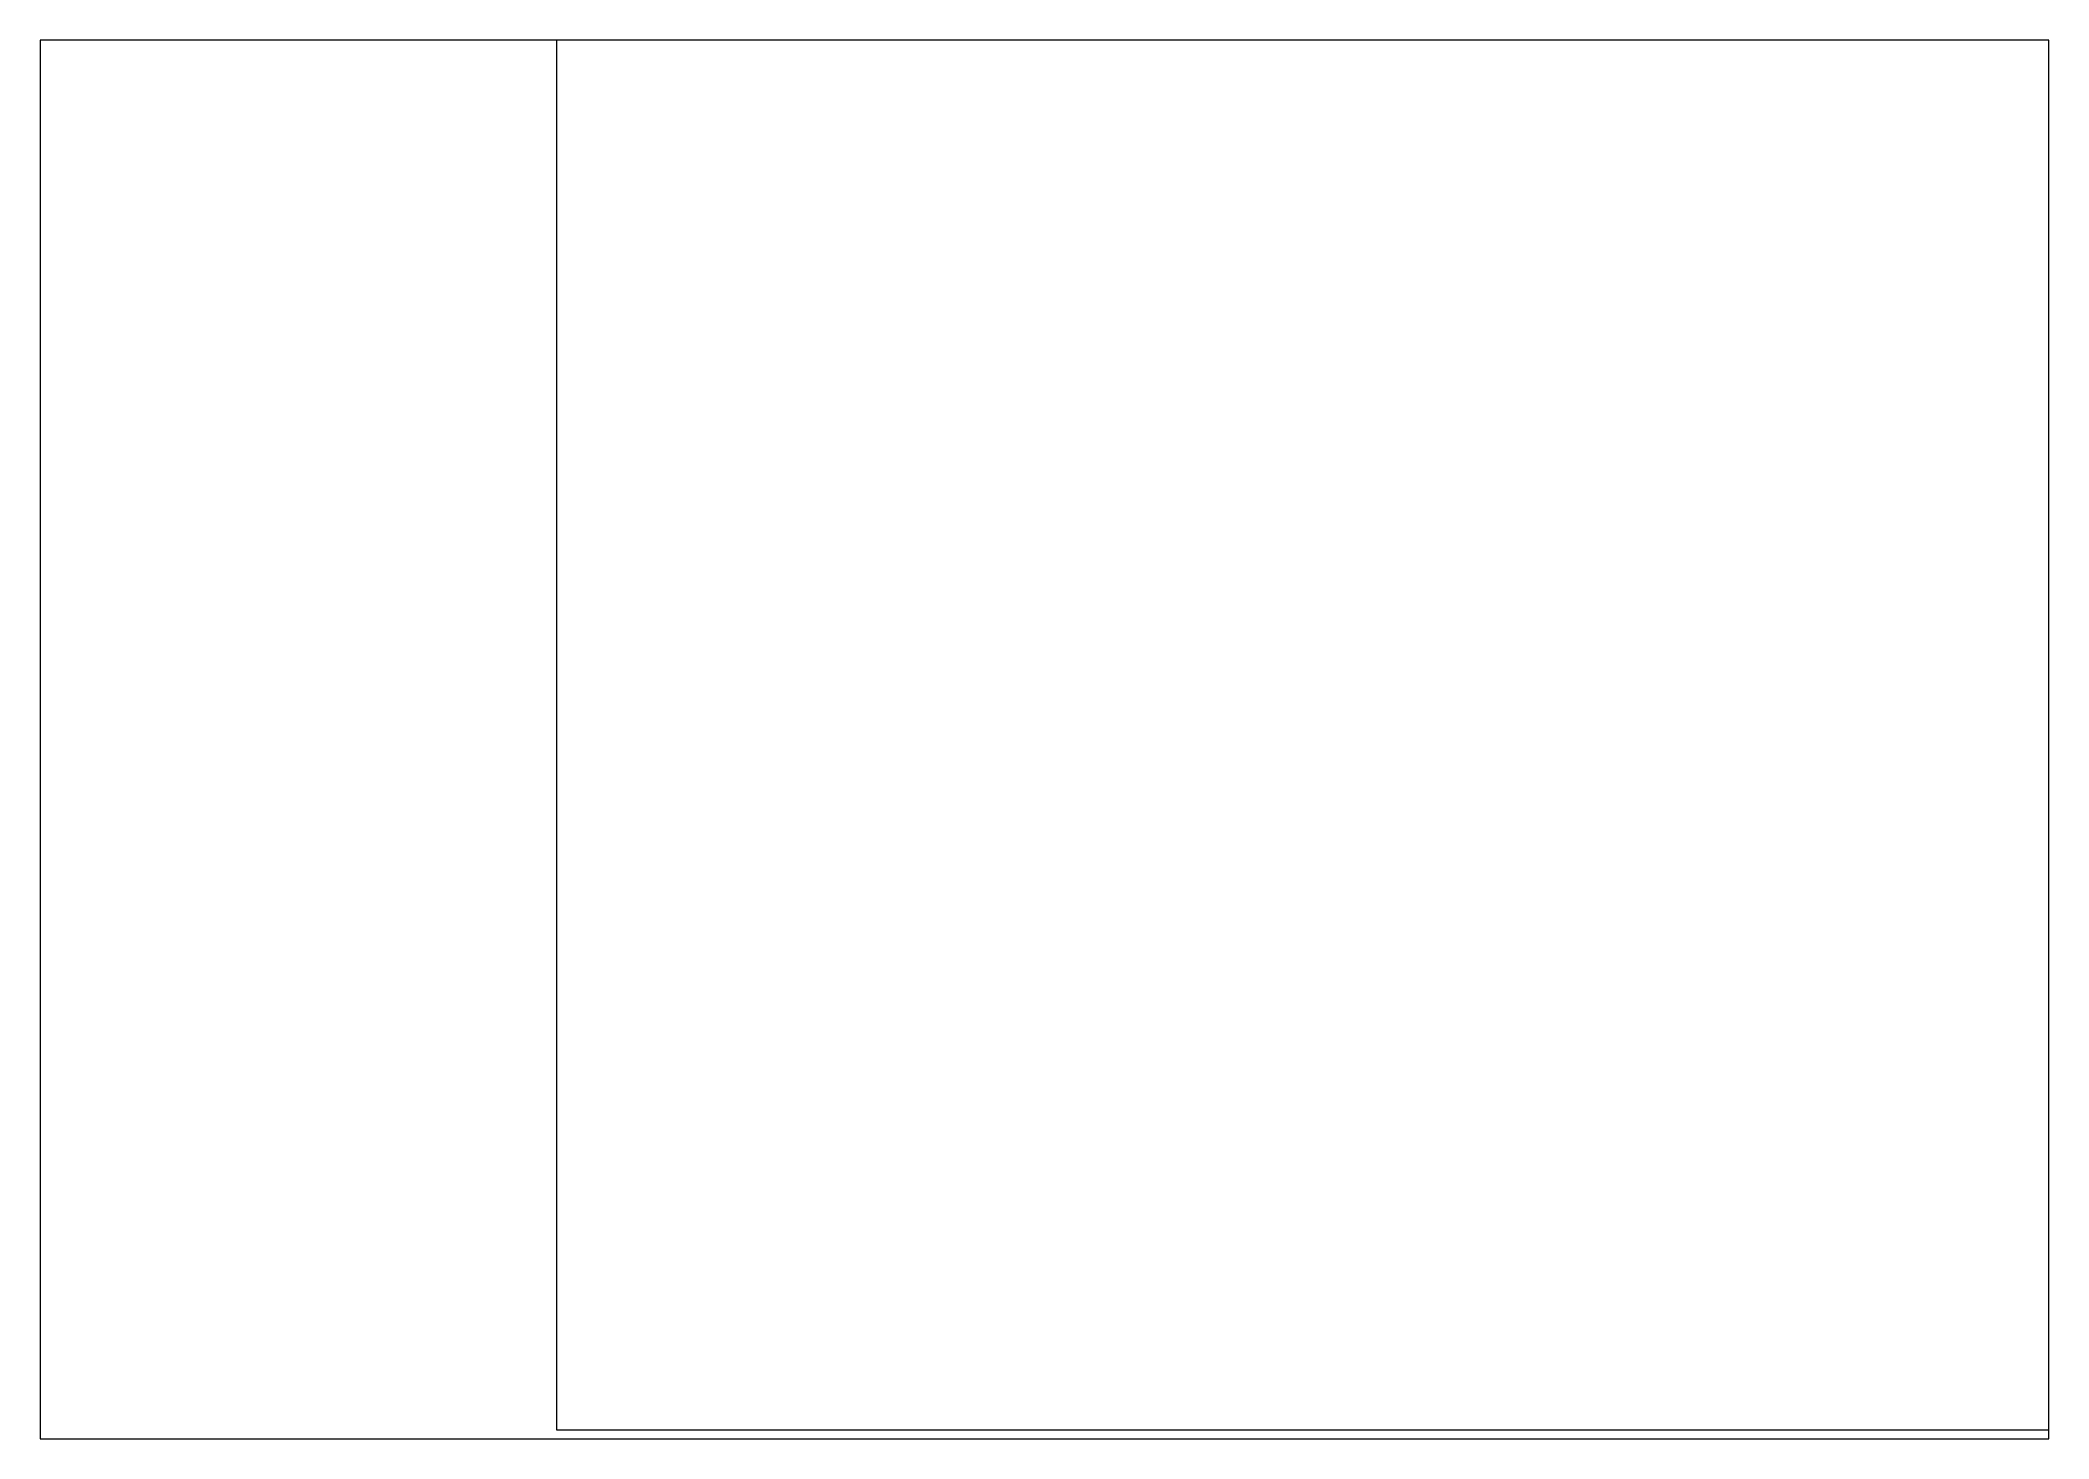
# Paper-space layout 'レイアウト1' of a CAD drawing. Header units: millimetres. Extents: x 29 to 258, y 20 to 179.
# The model-space entities are those that its viewports show. They can reach past a viewport. Long polylines and large blocks are cut down to what shows.
import ezdxf
from ezdxf import colors
from ezdxf.entities.mleader import LeaderData, LeaderLine
from ezdxf.enums import TextEntityAlignment as Align
from ezdxf.math import Vec2, Vec3

# ---------------------------------------------------------------- set-up
doc = ezdxf.new("R2010")
doc.units = ezdxf.units.MM
doc.header["$LTSCALE"] = 6
doc.layers.add('01_NORMAL', color=7, linetype='Continuous', lineweight=25)
doc.layers.add('08_DIM', color=3, linetype='Continuous', lineweight=13)
doc.layers.add('91_BLANK', color=5, linetype='Continuous', lineweight=0, plot=False)
doc.styles.get("Standard").update_dxf_attribs({"font": 'txt.shx', "bigfont": 'extfont2.shx'})

# ---------------------------------------------------------------- blocks, each defined once
blk = doc.blocks.new('AM_BALLOON1')
at = {"transparency": 16777216}
blk.add_circle((0, 0), 5, dxfattribs=at)
blk.add_attdef('B_NUMBER', text='', height=3, dxfattribs=at).set_placement((0, 0), align=Align.MIDDLE_CENTER)
blk = doc.blocks.new('_OPEN')
at = {"color": 0, "linetype": 'ByBlock'}
for p, q in [((-1, 0.167), (0, 0)), ((0, 0), (-1, -0.167)), ((0, 0), (-1, 0))]:
    blk.add_line(p, q, dxfattribs=at)

msp = doc.modelspace()

# ---------------------------------------------------------------- linework, layer by layer
at = {"layer": '91_BLANK'}
msp.add_lwpolyline([(0, 0), (16564.0172, 0), (16564.0172, 11658.396), (0, 11658.396)], close=True, dxfattribs=at)

# ---------------------------------------------------------------- leaders
at = {"layer": '08_DIM'}
ml = msp.add_multileader_block('Standard', dxfattribs=at)
ml.set_content('AM_BALLOON1', color=256, scale=8)
ml.set_attribute('B_NUMBER', 'W', width=0)
ml.set_leader_properties(color=256, linetype='ByLayer', lineweight=-1)
ml.set_arrow_properties(name='OPEN')
ml.build(insert=Vec2(0, 0))
ml.multileader.update_dxf_attribs({"leader_type": 0, "has_dogleg": 0, "text_right_attachment_type": 6, "dogleg_length": 0, "arrow_head_size": 16, "scale": 4, "block_connection_type": 1})
ctx = ml.context
ctx.base_point, ctx.scale, ctx.char_height, ctx.arrow_head_size, ctx.landing_gap_size, ctx.plane_origin = Vec3(13778.40481, 16629.64663), 4, 32, 16, 16, Vec3(13778.40481, 16629.64663)
ctx.right_attachment, ctx.attachment_type = 6, 1
notes = []
notes.append((ctx, [(0, (0, 0, 0), (0, 0), (1, 0), 1, [])]))
ctx.block.insert = Vec3(13778.40481, 16629.64663)
ml = msp.add_multileader_block('Standard', dxfattribs=at)
ml.set_content('AM_BALLOON1', color=256, scale=8)
ml.set_attribute('B_NUMBER', 'AO', width=0)
ml.set_leader_properties(color=256, linetype='ByLayer', lineweight=-1)
ml.set_arrow_properties(name='OPEN')
ml.build(insert=Vec2(0, 0))
ml.multileader.update_dxf_attribs({"leader_type": 0, "has_dogleg": 0, "text_right_attachment_type": 6, "dogleg_length": 0, "arrow_head_size": 16, "scale": 4, "block_connection_type": 1})
ctx = ml.context
ctx.base_point, ctx.scale, ctx.char_height, ctx.arrow_head_size, ctx.landing_gap_size, ctx.plane_origin = Vec3(6830.23124, 16624.46097), 4, 32, 16, 16, Vec3(6830.23124, 16624.46097)
ctx.right_attachment, ctx.attachment_type = 6, 1
notes.append((ctx, [(0, (0, 0, 0), (0, 0), (1, 0), 1, [])]))
ctx.block.insert = Vec3(6830.23124, 16624.46097)
ml = msp.add_multileader_block('Standard', dxfattribs=at)
ml.set_content('AM_BALLOON1', color=256, scale=8)
ml.set_attribute('B_NUMBER', 'V', width=0)
ml.set_leader_properties(color=256, linetype='ByLayer', lineweight=-1)
ml.set_arrow_properties(name='OPEN')
ml.build(insert=Vec2(0, 0))
ml.multileader.update_dxf_attribs({"leader_type": 0, "has_dogleg": 0, "text_right_attachment_type": 6, "dogleg_length": 0, "arrow_head_size": 16, "scale": 4, "block_connection_type": 1})
ctx = ml.context
ctx.base_point, ctx.scale, ctx.char_height, ctx.arrow_head_size, ctx.landing_gap_size, ctx.plane_origin = Vec3(15125.00199, 16612.85008), 4, 32, 16, 16, Vec3(15159.27631, 16609.77428)
ctx.right_attachment, ctx.attachment_type = 6, 1
notes.append((ctx, [(0, (0, 0, 0), (0, 0), (1, 0), 1, [])]))
ctx.block.insert = Vec3(15125.00199, 16612.85008)
ml = msp.add_multileader_block('Standard', dxfattribs=at)
ml.set_content('AM_BALLOON1', color=256, scale=8)
ml.set_attribute('B_NUMBER', '47', width=0)
ml.set_leader_properties(color=256, linetype='ByLayer', lineweight=-1)
ml.set_arrow_properties(name='OPEN')
ml.build(insert=Vec2(0, 0))
ml.multileader.update_dxf_attribs({"leader_type": 0, "has_dogleg": 0, "text_right_attachment_type": 6, "dogleg_length": 0, "arrow_head_size": 16, "scale": 8, "block_connection_type": 1})
ctx = ml.context
ctx.base_point, ctx.scale, ctx.char_height, ctx.arrow_head_size, ctx.landing_gap_size, ctx.plane_origin = Vec3(12114.5235, 16603.82484), 8, 32, 16, 16, Vec3(12114.5235, 16603.82484)
ctx.right_attachment, ctx.attachment_type = 6, 1
notes.append((ctx, [(0, (0, 0, 0), (0, 0), (1, 0), 1, [])]))
ctx.block.insert = Vec3(12114.5235, 16603.82484)
ml = msp.add_multileader_block('Standard', dxfattribs=at)
ml.set_content('AM_BALLOON1', color=256, scale=8)
ml.set_attribute('B_NUMBER', 'O', width=0)
ml.set_leader_properties(color=256, linetype='ByLayer', lineweight=-1)
ml.set_arrow_properties(name='OPEN')
ml.build(insert=Vec2(0, 0))
ml.multileader.update_dxf_attribs({"leader_type": 0, "has_dogleg": 0, "text_right_attachment_type": 6, "dogleg_length": 0, "arrow_head_size": 16, "scale": 4, "block_connection_type": 1})
ctx = ml.context
ctx.base_point, ctx.scale, ctx.char_height, ctx.arrow_head_size, ctx.landing_gap_size, ctx.plane_origin = Vec3(8867.4584, 16552.9213), 4, 32, 16, 16, Vec3(8915.63385, 16552.9213)
ctx.right_attachment, ctx.attachment_type = 6, 1
notes.append((ctx, [(0, (0, 0, 0), (0, 0), (1, 0), 1, [])]))
ctx.block.insert = Vec3(8867.4584, 16552.9213)
ml = msp.add_multileader_block('Standard', dxfattribs=at)
ml.set_content('AM_BALLOON1', color=256, scale=8)
ml.set_attribute('B_NUMBER', '27', width=0)
ml.set_leader_properties(color=256, linetype='ByLayer', lineweight=-1)
ml.set_arrow_properties(name='OPEN')
ml.build(insert=Vec2(0, 0))
ml.multileader.update_dxf_attribs({"leader_type": 0, "has_dogleg": 0, "text_right_attachment_type": 6, "dogleg_length": 0, "arrow_head_size": 16, "scale": 8, "block_connection_type": 1})
ctx = ml.context
ctx.base_point, ctx.scale, ctx.char_height, ctx.arrow_head_size, ctx.landing_gap_size, ctx.plane_origin = Vec3(15049.69335, 15487.87195), 8, 32, 16, 16, Vec3(15049.69335, 15487.87195)
ctx.right_attachment, ctx.attachment_type = 6, 1
notes.append((ctx, [(0, (0, 0, 0), (0, 0), (1, 0), 1, [])]))
ctx.block.insert = Vec3(15049.69335, 15487.87195)
ml = msp.add_multileader_block('Standard', dxfattribs=at)
ml.set_content('AM_BALLOON1', color=256, scale=8)
ml.set_attribute('B_NUMBER', '42', width=0)
ml.set_leader_properties(color=256, linetype='ByLayer', lineweight=-1)
ml.set_arrow_properties(name='OPEN')
ml.build(insert=Vec2(0, 0))
ml.multileader.update_dxf_attribs({"leader_type": 0, "has_dogleg": 0, "text_right_attachment_type": 6, "dogleg_length": 0, "arrow_head_size": 16, "scale": 8, "block_connection_type": 1})
ctx = ml.context
ctx.base_point, ctx.scale, ctx.char_height, ctx.arrow_head_size, ctx.landing_gap_size, ctx.plane_origin = Vec3(15917.96441, 15473.63421), 8, 32, 16, 16, Vec3(15917.96441, 15473.63421)
ctx.right_attachment, ctx.attachment_type = 6, 1
notes.append((ctx, [(0, (0, 0, 0), (0, 0), (1, 0), 1, [])]))
ctx.block.insert = Vec3(15917.96441, 15473.63421)
ml = msp.add_multileader_block('Standard', dxfattribs=at)
ml.set_content('AM_BALLOON1', color=256, scale=8)
ml.set_attribute('B_NUMBER', 'AD', width=0)
ml.set_leader_properties(color=256, linetype='ByLayer', lineweight=-1)
ml.set_arrow_properties(name='OPEN')
ml.build(insert=Vec2(0, 0))
ml.multileader.update_dxf_attribs({"leader_type": 0, "has_dogleg": 0, "text_right_attachment_type": 6, "dogleg_length": 0, "arrow_head_size": 16, "scale": 4, "block_connection_type": 1})
ctx = ml.context
ctx.base_point, ctx.scale, ctx.char_height, ctx.arrow_head_size, ctx.landing_gap_size, ctx.plane_origin = Vec3(13546.50753, 15239.51664), 4, 32, 16, 16, Vec3(13546.50753, 15239.51664)
ctx.right_attachment, ctx.attachment_type = 6, 1
notes.append((ctx, [(0, (0, 0, 0), (0, 0), (1, 0), 1, [])]))
ctx.block.insert = Vec3(13546.50753, 15239.51664)
ml = msp.add_multileader_block('Standard', dxfattribs=at)
ml.set_content('AM_BALLOON1', color=256, scale=8)
ml.set_attribute('B_NUMBER', '41', width=0)
ml.set_leader_properties(color=256, linetype='ByLayer', lineweight=-1)
ml.set_arrow_properties(name='OPEN')
ml.build(insert=Vec2(0, 0))
ml.multileader.update_dxf_attribs({"leader_type": 0, "has_dogleg": 0, "text_right_attachment_type": 6, "dogleg_length": 0, "arrow_head_size": 16, "scale": 8, "block_connection_type": 1})
ctx = ml.context
ctx.base_point, ctx.scale, ctx.char_height, ctx.arrow_head_size, ctx.landing_gap_size, ctx.plane_origin = Vec3(15918.72049, 15076.81975), 8, 32, 16, 16, Vec3(15918.72049, 15076.81975)
ctx.right_attachment, ctx.attachment_type = 6, 1
notes.append((ctx, [(0, (0, 0, 0), (0, 0), (1, 0), 1, [])]))
ctx.block.insert = Vec3(15918.72049, 15076.81975)
ml = msp.add_multileader_block('Standard', dxfattribs=at)
ml.set_content('AM_BALLOON1', color=256, scale=8)
ml.set_attribute('B_NUMBER', 'Z', width=0)
ml.set_leader_properties(color=256, linetype='ByLayer', lineweight=-1)
ml.set_arrow_properties(name='OPEN')
ml.build(insert=Vec2(0, 0))
ml.multileader.update_dxf_attribs({"leader_type": 0, "has_dogleg": 0, "text_right_attachment_type": 6, "dogleg_length": 0, "arrow_head_size": 16, "scale": 4, "block_connection_type": 1})
ctx = ml.context
ctx.base_point, ctx.scale, ctx.char_height, ctx.arrow_head_size, ctx.landing_gap_size, ctx.plane_origin = Vec3(15599.76868, 14899.98027), 4, 32, 16, 16, Vec3(15599.76868, 14899.98027)
ctx.right_attachment, ctx.attachment_type = 6, 1
notes.append((ctx, [(0, (0, 0, 0), (0, 0), (1, 0), 1, [])]))
ctx.block.insert = Vec3(15599.76868, 14899.98027)
ml = msp.add_multileader_block('Standard', dxfattribs=at)
ml.set_content('AM_BALLOON1', color=256, scale=8)
ml.set_attribute('B_NUMBER', 'T', width=0)
ml.set_leader_properties(color=256, linetype='ByLayer', lineweight=-1)
ml.set_arrow_properties(name='OPEN')
ml.build(insert=Vec2(0, 0))
ml.multileader.update_dxf_attribs({"leader_type": 0, "has_dogleg": 0, "text_right_attachment_type": 6, "dogleg_length": 0, "arrow_head_size": 16, "scale": 4, "block_connection_type": 1})
ctx = ml.context
ctx.base_point, ctx.scale, ctx.char_height, ctx.arrow_head_size, ctx.landing_gap_size, ctx.plane_origin = Vec3(12090.62211, 14816.11641), 4, 32, 16, 16, Vec3(12090.62211, 14816.11641)
ctx.right_attachment, ctx.attachment_type = 6, 1
notes.append((ctx, [(0, (0, 0, 0), (0, 0), (1, 0), 1, [])]))
ctx.block.insert = Vec3(12090.62211, 14816.11641)
ml = msp.add_multileader_block('Standard', dxfattribs=at)
ml.set_content('AM_BALLOON1', color=256, scale=8)
ml.set_attribute('B_NUMBER', 'AA', width=0)
ml.set_leader_properties(color=256, linetype='ByLayer', lineweight=-1)
ml.set_arrow_properties(name='OPEN')
ml.build(insert=Vec2(0, 0))
ml.multileader.update_dxf_attribs({"leader_type": 0, "has_dogleg": 0, "text_right_attachment_type": 6, "dogleg_length": 0, "arrow_head_size": 16, "scale": 4, "block_connection_type": 1})
ctx = ml.context
ctx.base_point, ctx.scale, ctx.char_height, ctx.arrow_head_size, ctx.landing_gap_size, ctx.plane_origin = Vec3(15566.57477, 14809.34912), 4, 32, 16, 16, Vec3(15566.57477, 14809.34912)
ctx.right_attachment, ctx.attachment_type = 6, 1
notes.append((ctx, [(0, (0, 0, 0), (0, 0), (1, 0), 1, [])]))
ctx.block.insert = Vec3(15566.57477, 14809.34912)
ml = msp.add_multileader_block('Standard', dxfattribs=at)
ml.set_content('AM_BALLOON1', color=256, scale=8)
ml.set_attribute('B_NUMBER', 'U', width=0)
ml.set_leader_properties(color=256, linetype='ByLayer', lineweight=-1)
ml.set_arrow_properties(name='OPEN')
ml.build(insert=Vec2(0, 0))
ml.multileader.update_dxf_attribs({"leader_type": 0, "has_dogleg": 0, "text_right_attachment_type": 6, "dogleg_length": 0, "arrow_head_size": 16, "scale": 4, "block_connection_type": 1})
ctx = ml.context
ctx.base_point, ctx.scale, ctx.char_height, ctx.arrow_head_size, ctx.landing_gap_size, ctx.plane_origin = Vec3(12192.19005, 14707.74207), 4, 32, 16, 16, Vec3(12192.19005, 14707.74207)
ctx.right_attachment, ctx.attachment_type = 6, 1
notes.append((ctx, [(0, (0, 0, 0), (0, 0), (1, 0), 1, [])]))
ctx.block.insert = Vec3(12192.19005, 14707.74207)
ml = msp.add_multileader_block('Standard', dxfattribs=at)
ml.set_content('AM_BALLOON1', color=256, scale=8)
ml.set_attribute('B_NUMBER', 'AB', width=0)
ml.set_leader_properties(color=256, linetype='ByLayer', lineweight=-1)
ml.set_arrow_properties(name='OPEN')
ml.build(insert=Vec2(0, 0))
ml.multileader.update_dxf_attribs({"leader_type": 0, "has_dogleg": 0, "text_right_attachment_type": 6, "dogleg_length": 0, "arrow_head_size": 16, "scale": 4, "block_connection_type": 1})
ctx = ml.context
ctx.base_point, ctx.scale, ctx.char_height, ctx.arrow_head_size, ctx.landing_gap_size, ctx.plane_origin = Vec3(15493.27151, 14660.84954), 4, 32, 16, 16, Vec3(15493.27151, 14660.84954)
ctx.right_attachment, ctx.attachment_type = 6, 1
notes.append((ctx, [(0, (0, 0, 0), (0, 0), (1, 0), 1, [])]))
ctx.block.insert = Vec3(15493.27151, 14660.84954)
ml = msp.add_multileader_block('Standard', dxfattribs=at)
ml.set_content('AM_BALLOON1', color=256, scale=8)
ml.set_attribute('B_NUMBER', 'AC', width=0)
ml.set_leader_properties(color=256, linetype='ByLayer', lineweight=-1)
ml.set_arrow_properties(name='OPEN')
ml.build(insert=Vec2(0, 0))
ml.multileader.update_dxf_attribs({"leader_type": 0, "has_dogleg": 0, "text_right_attachment_type": 6, "dogleg_length": 0, "arrow_head_size": 16, "scale": 4, "block_connection_type": 1})
ctx = ml.context
ctx.base_point, ctx.scale, ctx.char_height, ctx.arrow_head_size, ctx.landing_gap_size, ctx.plane_origin = Vec3(15573.66495, 14494.9506), 4, 32, 16, 16, Vec3(15573.66495, 14494.9506)
ctx.right_attachment, ctx.attachment_type = 6, 1
notes.append((ctx, [(0, (0, 0, 0), (0, 0), (1, 0), 1, [])]))
ctx.block.insert = Vec3(15573.66495, 14494.9506)
ml = msp.add_multileader_block('Standard', dxfattribs=at)
ml.set_content('AM_BALLOON1', color=256, scale=8)
ml.set_attribute('B_NUMBER', 'X', width=0)
ml.set_leader_properties(color=256, linetype='ByLayer', lineweight=-1)
ml.set_arrow_properties(name='OPEN')
ml.build(insert=Vec2(0, 0))
ml.multileader.update_dxf_attribs({"leader_type": 0, "has_dogleg": 0, "text_right_attachment_type": 6, "dogleg_length": 0, "arrow_head_size": 16, "scale": 4, "block_connection_type": 1})
ctx = ml.context
ctx.base_point, ctx.scale, ctx.char_height, ctx.arrow_head_size, ctx.landing_gap_size, ctx.plane_origin = Vec3(15554.23912, 14222.50933), 4, 32, 16, 16, Vec3(15554.23912, 14222.50933)
ctx.right_attachment, ctx.attachment_type = 6, 1
notes.append((ctx, [(0, (0, 0, 0), (0, 0), (1, 0), 1, [])]))
ctx.block.insert = Vec3(15554.23912, 14222.50933)
ml = msp.add_multileader_block('Standard', dxfattribs=at)
ml.set_content('AM_BALLOON1', color=256, scale=8)
ml.set_attribute('B_NUMBER', 'Y', width=0)
ml.set_leader_properties(color=256, linetype='ByLayer', lineweight=-1)
ml.set_arrow_properties(name='OPEN')
ml.build(insert=Vec2(0, 0))
ml.multileader.update_dxf_attribs({"leader_type": 0, "has_dogleg": 0, "text_right_attachment_type": 6, "dogleg_length": 0, "arrow_head_size": 16, "scale": 4, "block_connection_type": 1})
ctx = ml.context
ctx.base_point, ctx.scale, ctx.char_height, ctx.arrow_head_size, ctx.landing_gap_size, ctx.plane_origin = Vec3(15344.58119, 14142.26248), 4, 32, 16, 16, Vec3(15344.58119, 14142.26248)
ctx.right_attachment, ctx.attachment_type = 6, 1
notes.append((ctx, [(0, (0, 0, 0), (0, 0), (1, 0), 1, [])]))
ctx.block.insert = Vec3(15344.58119, 14142.26248)
ml = msp.add_multileader_block('Standard', dxfattribs=at)
ml.set_content('AM_BALLOON1', color=256, scale=4)
ml.set_attribute('B_NUMBER', 'BF', width=0)
ml.set_leader_properties(color=256, linetype='ByLayer', lineweight=-1)
ml.set_arrow_properties(name='OPEN')
ml.build(insert=Vec2(0, 0))
ml.multileader.update_dxf_attribs({"leader_type": 0, "has_dogleg": 0, "text_right_attachment_type": 6, "dogleg_length": 0, "arrow_head_size": 8, "scale": 4, "block_connection_type": 1})
ctx = ml.context
ctx.base_point, ctx.scale, ctx.char_height, ctx.arrow_head_size, ctx.landing_gap_size, ctx.plane_origin = Vec3(19781.24781, 14152.69814), 4, 16, 8, 8, Vec3(19822.68099, 14122.1534)
ctx.right_attachment, ctx.attachment_type = 6, 1
notes.append((ctx, [(0, (0, 0, 0), (0, 0), (1, 0), 1, [])]))
ctx.block.insert = Vec3(19781.24781, 14152.69814)
ml = msp.add_multileader_block('Standard', dxfattribs=at)
ml.set_content('AM_BALLOON1', color=256, scale=4)
ml.set_attribute('B_NUMBER', 'AP', width=0)
ml.set_leader_properties(color=256, linetype='ByLayer', lineweight=-1)
ml.set_arrow_properties(name='OPEN')
ml.build(insert=Vec2(0, 0))
ml.multileader.update_dxf_attribs({"leader_type": 0, "has_dogleg": 0, "text_right_attachment_type": 6, "dogleg_length": 0, "arrow_head_size": 8, "scale": 4, "block_connection_type": 1})
ctx = ml.context
ctx.base_point, ctx.scale, ctx.char_height, ctx.arrow_head_size, ctx.landing_gap_size, ctx.plane_origin = Vec3(2200.70405, 14095.85548), 4, 16, 8, 8, Vec3(2205.79189, 14095.85548)
ctx.right_attachment, ctx.attachment_type = 6, 1
notes.append((ctx, [(0, (0, 0, 0), (0, 0), (1, 0), 1, [])]))
ctx.block.insert = Vec3(2200.70405, 14095.85548)
ml = msp.add_multileader_block('Standard', dxfattribs=at)
ml.set_content('AM_BALLOON1', color=256, scale=8)
ml.set_attribute('B_NUMBER', 'R', width=0)
ml.set_leader_properties(color=256, linetype='ByLayer', lineweight=-1)
ml.set_arrow_properties(name='OPEN')
ml.build(insert=Vec2(0, 0))
ml.multileader.update_dxf_attribs({"leader_type": 0, "has_dogleg": 0, "text_right_attachment_type": 6, "dogleg_length": 0, "arrow_head_size": 16, "scale": 4, "block_connection_type": 1})
ctx = ml.context
ctx.base_point, ctx.scale, ctx.char_height, ctx.arrow_head_size, ctx.landing_gap_size, ctx.plane_origin = Vec3(7215.75178, 14035.34085), 4, 32, 16, 16, Vec3(7196.19166, 14334.62705)
ctx.right_attachment, ctx.attachment_type = 6, 1
notes.append((ctx, [(0, (0, 0, 0), (0, 0), (1, 0), 1, [])]))
ctx.block.insert = Vec3(7215.75178, 14035.34085)
ml = msp.add_multileader_block('Standard', dxfattribs=at)
ml.set_content('AM_BALLOON1', color=256, scale=4)
ml.set_attribute('B_NUMBER', 'AQ', width=0)
ml.set_leader_properties(color=256, linetype='ByLayer', lineweight=-1)
ml.set_arrow_properties(name='OPEN')
ml.build(insert=Vec2(0, 0))
ml.multileader.update_dxf_attribs({"leader_type": 0, "has_dogleg": 0, "text_right_attachment_type": 6, "dogleg_length": 0, "arrow_head_size": 8, "scale": 4, "block_connection_type": 1})
ctx = ml.context
ctx.base_point, ctx.scale, ctx.char_height, ctx.arrow_head_size, ctx.landing_gap_size, ctx.plane_origin = Vec3(2350.72252, 14052.83237), 4, 16, 8, 8, Vec3(2350.72252, 14052.83237)
ctx.right_attachment, ctx.attachment_type = 6, 1
notes.append((ctx, [(0, (0, 0, 0), (0, 0), (1, 0), 1, [])]))
ctx.block.insert = Vec3(2350.72252, 14052.83237)
ml = msp.add_multileader_block('Standard', dxfattribs=at)
ml.set_content('AM_BALLOON1', color=256, scale=8)
ml.set_attribute('B_NUMBER', 'Q', width=0)
ml.set_leader_properties(color=256, linetype='ByLayer', lineweight=-1)
ml.set_arrow_properties(name='OPEN')
ml.build(insert=Vec2(0, 0))
ml.multileader.update_dxf_attribs({"leader_type": 0, "has_dogleg": 0, "text_right_attachment_type": 6, "dogleg_length": 0, "arrow_head_size": 16, "scale": 4, "block_connection_type": 1})
ctx = ml.context
ctx.base_point, ctx.scale, ctx.char_height, ctx.arrow_head_size, ctx.landing_gap_size, ctx.plane_origin = Vec3(7266.23376, 13946.49472), 4, 32, 16, 16, Vec3(7195.04271, 14245.00896)
ctx.right_attachment, ctx.attachment_type = 6, 1
notes.append((ctx, [(0, (0, 0, 0), (0, 0), (1, 0), 1, [])]))
ctx.block.insert = Vec3(7266.23376, 13946.49472)
ml = msp.add_multileader_block('Standard', dxfattribs=at)
ml.set_content('AM_BALLOON1', color=256, scale=4)
ml.set_attribute('B_NUMBER', 'AR', width=0)
ml.set_leader_properties(color=256, linetype='ByLayer', lineweight=-1)
ml.set_arrow_properties(name='OPEN')
ml.build(insert=Vec2(0, 0))
ml.multileader.update_dxf_attribs({"leader_type": 0, "has_dogleg": 0, "text_right_attachment_type": 6, "dogleg_length": 0, "arrow_head_size": 8, "scale": 4, "block_connection_type": 1})
ctx = ml.context
ctx.base_point, ctx.scale, ctx.char_height, ctx.arrow_head_size, ctx.landing_gap_size, ctx.plane_origin = Vec3(2346.76446, 13944.29195), 4, 16, 8, 8, Vec3(2346.48104, 13967.63694)
ctx.right_attachment, ctx.attachment_type = 6, 1
notes.append((ctx, [(0, (0, 0, 0), (0, 0), (1, 0), 1, [])]))
ctx.block.insert = Vec3(2346.76446, 13944.29195)
ml = msp.add_multileader_block('Standard', dxfattribs=at)
ml.set_content('AM_BALLOON1', color=256, scale=4)
ml.set_attribute('B_NUMBER', 'BB', width=0)
ml.set_leader_properties(color=256, linetype='ByLayer', lineweight=-1)
ml.set_arrow_properties(name='OPEN')
ml.build(insert=Vec2(0, 0))
ml.multileader.update_dxf_attribs({"leader_type": 0, "has_dogleg": 0, "text_right_attachment_type": 6, "dogleg_length": 0, "arrow_head_size": 8, "scale": 4, "block_connection_type": 1})
ctx = ml.context
ctx.base_point, ctx.scale, ctx.char_height, ctx.arrow_head_size, ctx.landing_gap_size, ctx.plane_origin = Vec3(19013.70901, 13856.40189), 4, 16, 8, 8, Vec3(19361.03235, 14167.87458)
ctx.right_attachment, ctx.attachment_type = 6, 1
notes.append((ctx, [(0, (0, 0, 0), (0, 0), (1, 0), 1, [])]))
ctx.block.insert = Vec3(19013.70901, 13856.40189)
ml = msp.add_multileader_block('Standard', dxfattribs=at)
ml.set_content('AM_BALLOON1', color=256, scale=4)
ml.set_attribute('B_NUMBER', 'BG', width=0)
ml.set_leader_properties(color=256, linetype='ByLayer', lineweight=-1)
ml.set_arrow_properties(name='OPEN')
ml.build(insert=Vec2(0, 0))
ml.multileader.update_dxf_attribs({"leader_type": 0, "has_dogleg": 0, "text_right_attachment_type": 6, "dogleg_length": 0, "arrow_head_size": 8, "scale": 4, "block_connection_type": 1})
ctx = ml.context
ctx.base_point, ctx.scale, ctx.char_height, ctx.arrow_head_size, ctx.landing_gap_size, ctx.plane_origin = Vec3(19796.35963, 13732.01183), 4, 16, 8, 8, Vec3(19655.49593, 13810.38613)
ctx.right_attachment, ctx.attachment_type = 6, 1
notes.append((ctx, [(0, (0, 0, 0), (0, 0), (1, 0), 1, [])]))
ctx.block.insert = Vec3(19796.35963, 13732.01183)
ml = msp.add_multileader_block('Standard', dxfattribs=at)
ml.set_content('AM_BALLOON1', color=256, scale=4)
ml.set_attribute('B_NUMBER', 'BA', width=0)
ml.set_leader_properties(color=256, linetype='ByLayer', lineweight=-1)
ml.set_arrow_properties(name='OPEN')
ml.build(insert=Vec2(0, 0))
ml.multileader.update_dxf_attribs({"leader_type": 0, "has_dogleg": 0, "text_right_attachment_type": 6, "dogleg_length": 0, "arrow_head_size": 8, "scale": 4, "block_connection_type": 1})
ctx = ml.context
ctx.base_point, ctx.scale, ctx.char_height, ctx.arrow_head_size, ctx.landing_gap_size, ctx.plane_origin = Vec3(19010.70287, 13685.69202), 4, 16, 8, 8, Vec3(19010.70287, 13685.69202)
ctx.right_attachment, ctx.attachment_type = 6, 1
notes.append((ctx, [(0, (0, 0, 0), (0, 0), (1, 0), 1, [])]))
ctx.block.insert = Vec3(19010.70287, 13685.69202)
ml = msp.add_multileader_block('Standard', dxfattribs=at)
ml.set_content('AM_BALLOON1', color=256, scale=4)
ml.set_attribute('B_NUMBER', 'BC', width=0)
ml.set_leader_properties(color=256, linetype='ByLayer', lineweight=-1)
ml.set_arrow_properties(name='OPEN')
ml.build(insert=Vec2(0, 0))
ml.multileader.update_dxf_attribs({"leader_type": 0, "has_dogleg": 0, "text_right_attachment_type": 6, "dogleg_length": 0, "arrow_head_size": 8, "scale": 4, "block_connection_type": 1})
ctx = ml.context
ctx.base_point, ctx.scale, ctx.char_height, ctx.arrow_head_size, ctx.landing_gap_size, ctx.plane_origin = Vec3(19769.5323, 13674.69896), 4, 16, 8, 8, Vec3(19680.20556, 13735.40519)
ctx.right_attachment, ctx.attachment_type = 6, 1
notes.append((ctx, [(0, (0, 0, 0), (0, 0), (1, 0), 1, [])]))
ctx.block.insert = Vec3(19769.5323, 13674.69896)
ml = msp.add_multileader_block('Standard', dxfattribs=at)
ml.set_content('AM_BALLOON1', color=256, scale=8)
ml.set_attribute('B_NUMBER', 'AH', width=0)
ml.set_leader_properties(color=256, linetype='ByLayer', lineweight=-1)
ml.set_arrow_properties(name='OPEN')
ml.build(insert=Vec2(0, 0))
ml.multileader.update_dxf_attribs({"leader_type": 0, "has_dogleg": 0, "text_right_attachment_type": 6, "dogleg_length": 0, "arrow_head_size": 16, "scale": 4, "block_connection_type": 1})
ctx = ml.context
ctx.base_point, ctx.scale, ctx.char_height, ctx.arrow_head_size, ctx.landing_gap_size, ctx.plane_origin = Vec3(13147.59306, 13652.09106), 4, 32, 16, 16, Vec3(13147.59306, 13652.09106)
ctx.right_attachment, ctx.attachment_type = 6, 1
notes.append((ctx, [(0, (0, 0, 0), (0, 0), (1, 0), 1, [])]))
ctx.block.insert = Vec3(13147.59306, 13652.09106)
ml = msp.add_multileader_block('Standard', dxfattribs=at)
ml.set_content('AM_BALLOON1', color=256, scale=4)
ml.set_attribute('B_NUMBER', 'BD', width=0)
ml.set_leader_properties(color=256, linetype='ByLayer', lineweight=-1)
ml.set_arrow_properties(name='OPEN')
ml.build(insert=Vec2(0, 0))
ml.multileader.update_dxf_attribs({"leader_type": 0, "has_dogleg": 0, "text_right_attachment_type": 6, "dogleg_length": 0, "arrow_head_size": 8, "scale": 4, "block_connection_type": 1})
ctx = ml.context
ctx.base_point, ctx.scale, ctx.char_height, ctx.arrow_head_size, ctx.landing_gap_size, ctx.plane_origin = Vec3(19800.79487, 13630.18954), 4, 16, 8, 8, Vec3(19741.2445, 13641.87338)
ctx.right_attachment, ctx.attachment_type = 6, 1
notes.append((ctx, [(0, (0, 0, 0), (0, 0), (1, 0), 1, [])]))
ctx.block.insert = Vec3(19800.79487, 13630.18954)
ml = msp.add_multileader_block('Standard', dxfattribs=at)
ml.set_content('AM_BALLOON1', color=256, scale=4)
ml.set_attribute('B_NUMBER', 'BE', width=0)
ml.set_leader_properties(color=256, linetype='ByLayer', lineweight=-1)
ml.set_arrow_properties(name='OPEN')
ml.build(insert=Vec2(0, 0))
ml.multileader.update_dxf_attribs({"leader_type": 0, "has_dogleg": 0, "text_right_attachment_type": 6, "dogleg_length": 0, "arrow_head_size": 8, "scale": 4, "block_connection_type": 1})
ctx = ml.context
ctx.base_point, ctx.scale, ctx.char_height, ctx.arrow_head_size, ctx.landing_gap_size, ctx.plane_origin = Vec3(19885.57472, 13585.68012), 4, 16, 8, 8, Vec3(19912.10508, 13554.3677)
ctx.right_attachment, ctx.attachment_type = 6, 1
notes.append((ctx, [(0, (0, 0, 0), (0, 0), (1, 0), 1, [])]))
ctx.block.insert = Vec3(19885.57472, 13585.68012)
ml = msp.add_multileader_block('Standard', dxfattribs=at)
ml.set_content('AM_BALLOON1', color=256, scale=4)
ml.set_attribute('B_NUMBER', 'AT', width=0)
ml.set_leader_properties(color=256, linetype='ByLayer', lineweight=-1)
ml.set_arrow_properties(name='OPEN')
ml.build(insert=Vec2(0, 0))
ml.multileader.update_dxf_attribs({"leader_type": 0, "has_dogleg": 0, "text_right_attachment_type": 6, "dogleg_length": 0, "arrow_head_size": 8, "scale": 4, "block_connection_type": 1})
ctx = ml.context
ctx.base_point, ctx.scale, ctx.char_height, ctx.arrow_head_size, ctx.landing_gap_size, ctx.plane_origin = Vec3(2302.02218, 13554.52893), 4, 16, 8, 8, Vec3(2302.02218, 13554.52893)
ctx.right_attachment, ctx.attachment_type = 6, 1
notes.append((ctx, [(0, (0, 0, 0), (0, 0), (1, 0), 1, [])]))
ctx.block.insert = Vec3(2302.02218, 13554.52893)
ml = msp.add_multileader_block('Standard', dxfattribs=at)
ml.set_content('AM_BALLOON1', color=256, scale=8)
ml.set_attribute('B_NUMBER', 'AG', width=0)
ml.set_leader_properties(color=256, linetype='ByLayer', lineweight=-1)
ml.set_arrow_properties(name='OPEN')
ml.build(insert=Vec2(0, 0))
ml.multileader.update_dxf_attribs({"leader_type": 0, "has_dogleg": 0, "text_right_attachment_type": 6, "dogleg_length": 0, "arrow_head_size": 16, "scale": 4, "block_connection_type": 1})
ctx = ml.context
ctx.base_point, ctx.scale, ctx.char_height, ctx.arrow_head_size, ctx.landing_gap_size, ctx.plane_origin = Vec3(13142.34, 13499.74973), 4, 32, 16, 16, Vec3(13142.34, 13499.74973)
ctx.right_attachment, ctx.attachment_type = 6, 1
notes.append((ctx, [(0, (0, 0, 0), (0, 0), (1, 0), 1, [])]))
ctx.block.insert = Vec3(13142.34, 13499.74973)
ml = msp.add_multileader_block('Standard', dxfattribs=at)
ml.set_content('AM_BALLOON1', color=256, scale=4)
ml.set_attribute('B_NUMBER', '108', width=0)
ml.set_leader_properties(color=256, linetype='ByLayer', lineweight=-1)
ml.set_arrow_properties(name='OPEN')
ml.build(insert=Vec2(0, 0))
ml.multileader.update_dxf_attribs({"leader_type": 0, "has_dogleg": 0, "text_right_attachment_type": 6, "dogleg_length": 0, "arrow_head_size": 8, "scale": 4, "block_connection_type": 1})
ctx = ml.context
ctx.base_point, ctx.scale, ctx.char_height, ctx.arrow_head_size, ctx.landing_gap_size, ctx.plane_origin = Vec3(20221.83668, 13430.95457), 4, 16, 8, 8, Vec3(19769.03394, 13450.23276)
ctx.right_attachment, ctx.attachment_type = 6, 1
notes.append((ctx, [(0, (0, 0, 0), (0, 0), (1, 0), 1, [])]))
ctx.block.insert = Vec3(20221.83668, 13430.95457)
ml = msp.add_multileader_block('Standard', dxfattribs=at)
ml.set_content('AM_BALLOON1', color=256, scale=8)
ml.set_attribute('B_NUMBER', 'AE', width=0)
ml.set_leader_properties(color=256, linetype='ByLayer', lineweight=-1)
ml.set_arrow_properties(name='OPEN')
ml.build(insert=Vec2(0, 0))
ml.multileader.update_dxf_attribs({"leader_type": 0, "has_dogleg": 0, "text_right_attachment_type": 6, "dogleg_length": 0, "arrow_head_size": 16, "scale": 4, "block_connection_type": 1})
ctx = ml.context
ctx.base_point, ctx.scale, ctx.char_height, ctx.arrow_head_size, ctx.landing_gap_size, ctx.plane_origin = Vec3(13258.8546, 13391.21407), 4, 32, 16, 16, Vec3(13258.8546, 13391.21407)
ctx.right_attachment, ctx.attachment_type = 6, 1
notes.append((ctx, [(0, (0, 0, 0), (0, 0), (1, 0), 1, [])]))
ctx.block.insert = Vec3(13258.8546, 13391.21407)
ml = msp.add_multileader_block('Standard', dxfattribs=at)
ml.set_content('AM_BALLOON1', color=256, scale=8)
ml.set_attribute('B_NUMBER', 'AL', width=0)
ml.set_leader_properties(color=256, linetype='ByLayer', lineweight=-1)
ml.set_arrow_properties(name='OPEN')
ml.build(insert=Vec2(0, 0))
ml.multileader.update_dxf_attribs({"leader_type": 0, "has_dogleg": 0, "text_right_attachment_type": 6, "dogleg_length": 0, "arrow_head_size": 16, "scale": 4, "block_connection_type": 1})
ctx = ml.context
ctx.base_point, ctx.scale, ctx.char_height, ctx.arrow_head_size, ctx.landing_gap_size, ctx.plane_origin = Vec3(12342.43394, 13264.57583), 4, 32, 16, 16, Vec3(12342.43394, 13264.57583)
ctx.right_attachment, ctx.attachment_type = 6, 1
notes.append((ctx, [(0, (0, 0, 0), (0, 0), (1, 0), 1, [])]))
ctx.block.insert = Vec3(12342.43394, 13264.57583)
ml = msp.add_multileader_block('Standard', dxfattribs=at)
ml.set_content('AM_BALLOON1', color=256, scale=4)
ml.set_attribute('B_NUMBER', 'AS', width=0)
ml.set_leader_properties(color=256, linetype='ByLayer', lineweight=-1)
ml.set_arrow_properties(name='OPEN')
ml.build(insert=Vec2(0, 0))
ml.multileader.update_dxf_attribs({"leader_type": 0, "has_dogleg": 0, "text_right_attachment_type": 6, "dogleg_length": 0, "arrow_head_size": 8, "scale": 4, "block_connection_type": 1})
ctx = ml.context
ctx.base_point, ctx.scale, ctx.char_height, ctx.arrow_head_size, ctx.landing_gap_size, ctx.plane_origin = Vec3(1598.47538, 13277.01703), 4, 16, 8, 8, Vec3(1583.04554, 13257.23953)
ctx.right_attachment, ctx.attachment_type = 6, 1
notes.append((ctx, [(0, (0, 0, 0), (0, 0), (1, 0), 1, [])]))
ctx.block.insert = Vec3(1598.47538, 13277.01703)
ml = msp.add_multileader_block('Standard', dxfattribs=at)
ml.set_content('AM_BALLOON1', color=256, scale=4)
ml.set_attribute('B_NUMBER', 'AU', width=0)
ml.set_leader_properties(color=256, linetype='ByLayer', lineweight=-1)
ml.set_arrow_properties(name='OPEN')
ml.build(insert=Vec2(0, 0))
ml.multileader.update_dxf_attribs({"leader_type": 0, "has_dogleg": 0, "text_right_attachment_type": 6, "dogleg_length": 0, "arrow_head_size": 8, "scale": 4, "block_connection_type": 1})
ctx = ml.context
ctx.base_point, ctx.scale, ctx.char_height, ctx.arrow_head_size, ctx.landing_gap_size, ctx.plane_origin = Vec3(1610.61634, 13223.89056), 4, 16, 8, 8, Vec3(1610.61634, 13232.53567)
ctx.right_attachment, ctx.attachment_type = 6, 1
notes.append((ctx, [(0, (0, 0, 0), (0, 0), (1, 0), 1, [])]))
ctx.block.insert = Vec3(1610.61634, 13223.89056)
ml = msp.add_multileader_block('Standard', dxfattribs=at)
ml.set_content('AM_BALLOON1', color=256, scale=4)
ml.set_attribute('B_NUMBER', 'AV', width=0)
ml.set_leader_properties(color=256, linetype='ByLayer', lineweight=-1)
ml.set_arrow_properties(name='OPEN')
ml.build(insert=Vec2(0, 0))
ml.multileader.update_dxf_attribs({"leader_type": 0, "has_dogleg": 0, "text_right_attachment_type": 6, "dogleg_length": 0, "arrow_head_size": 8, "scale": 4, "block_connection_type": 1})
ctx = ml.context
ctx.base_point, ctx.scale, ctx.char_height, ctx.arrow_head_size, ctx.landing_gap_size, ctx.plane_origin = Vec3(1611.2111, 13174.47611), 4, 16, 8, 8, Vec3(1622.70548, 13183.60399)
ctx.right_attachment, ctx.attachment_type = 6, 1
notes.append((ctx, [(0, (0, 0, 0), (0, 0), (1, 0), 1, [])]))
ctx.block.insert = Vec3(1611.2111, 13174.47611)
ml = msp.add_multileader_block('Standard', dxfattribs=at)
ml.set_content('AM_BALLOON1', color=256, scale=8)
ml.set_attribute('B_NUMBER', 'AK', width=0)
ml.set_leader_properties(color=256, linetype='ByLayer', lineweight=-1)
ml.set_arrow_properties(name='OPEN')
ml.build(insert=Vec2(0, 0))
ml.multileader.update_dxf_attribs({"leader_type": 0, "has_dogleg": 0, "text_right_attachment_type": 6, "dogleg_length": 0, "arrow_head_size": 16, "scale": 4, "block_connection_type": 1})
ctx = ml.context
ctx.base_point, ctx.scale, ctx.char_height, ctx.arrow_head_size, ctx.landing_gap_size, ctx.plane_origin = Vec3(15683.86255, 12991.30478), 4, 32, 16, 16, Vec3(15683.86255, 12991.30478)
ctx.right_attachment, ctx.attachment_type = 6, 1
notes.append((ctx, [(0, (0, 0, 0), (0, 0), (1, 0), 1, [])]))
ctx.block.insert = Vec3(15683.86255, 12991.30478)
ml = msp.add_multileader_block('Standard', dxfattribs=at)
ml.set_content('AM_BALLOON1', color=256, scale=8)
ml.set_attribute('B_NUMBER', 'AI', width=0)
ml.set_leader_properties(color=256, linetype='ByLayer', lineweight=-1)
ml.set_arrow_properties(name='OPEN')
ml.build(insert=Vec2(0, 0))
ml.multileader.update_dxf_attribs({"leader_type": 0, "has_dogleg": 0, "text_right_attachment_type": 6, "dogleg_length": 0, "arrow_head_size": 16, "scale": 4, "block_connection_type": 1})
ctx = ml.context
ctx.base_point, ctx.scale, ctx.char_height, ctx.arrow_head_size, ctx.landing_gap_size, ctx.plane_origin = Vec3(13145.68862, 12751.34411), 4, 32, 16, 16, Vec3(13145.68862, 12751.34411)
ctx.right_attachment, ctx.attachment_type = 6, 1
notes.append((ctx, [(0, (0, 0, 0), (0, 0), (1, 0), 1, [])]))
ctx.block.insert = Vec3(13145.68862, 12751.34411)
ml = msp.add_multileader_block('Standard', dxfattribs=at)
ml.set_content('AM_BALLOON1', color=256, scale=8)
ml.set_attribute('B_NUMBER', 'AJ', width=0)
ml.set_leader_properties(color=256, linetype='ByLayer', lineweight=-1)
ml.set_arrow_properties(name='OPEN')
ml.build(insert=Vec2(0, 0))
ml.multileader.update_dxf_attribs({"leader_type": 0, "has_dogleg": 0, "text_right_attachment_type": 6, "dogleg_length": 0, "arrow_head_size": 16, "scale": 4, "block_connection_type": 1})
ctx = ml.context
ctx.base_point, ctx.scale, ctx.char_height, ctx.arrow_head_size, ctx.landing_gap_size, ctx.plane_origin = Vec3(15368.32732, 12677.64507), 4, 32, 16, 16, Vec3(15368.32732, 12677.64507)
ctx.right_attachment, ctx.attachment_type = 6, 1
notes.append((ctx, [(0, (0, 0, 0), (0, 0), (1, 0), 1, [])]))
ctx.block.insert = Vec3(15368.32732, 12677.64507)
ml = msp.add_multileader_block('Standard', dxfattribs=at)
ml.set_content('AM_BALLOON1', color=256, scale=8)
ml.set_attribute('B_NUMBER', '50', width=0)
ml.set_leader_properties(color=256, linetype='ByLayer', lineweight=-1)
ml.set_arrow_properties(name='OPEN')
ml.build(insert=Vec2(0, 0))
ml.multileader.update_dxf_attribs({"leader_type": 0, "has_dogleg": 0, "text_right_attachment_type": 6, "dogleg_length": 0, "arrow_head_size": 16, "scale": 8, "block_connection_type": 1})
ctx = ml.context
ctx.base_point, ctx.scale, ctx.char_height, ctx.arrow_head_size, ctx.landing_gap_size, ctx.plane_origin = Vec3(14207.01585, 12567.24958), 8, 32, 16, 16, Vec3(14207.01585, 12567.24958)
ctx.right_attachment, ctx.attachment_type = 6, 1
notes.append((ctx, [(0, (0, 0, 0), (0, 0), (1, 0), 1, [])]))
ctx.block.insert = Vec3(14207.01585, 12567.24958)
ml = msp.add_multileader_block('Standard', dxfattribs=at)
ml.set_content('AM_BALLOON1', color=256, scale=8)
ml.set_attribute('B_NUMBER', 'AF', width=0)
ml.set_leader_properties(color=256, linetype='ByLayer', lineweight=-1)
ml.set_arrow_properties(name='OPEN')
ml.build(insert=Vec2(0, 0))
ml.multileader.update_dxf_attribs({"leader_type": 0, "has_dogleg": 0, "text_right_attachment_type": 6, "dogleg_length": 0, "arrow_head_size": 16, "scale": 4, "block_connection_type": 1})
ctx = ml.context
ctx.base_point, ctx.scale, ctx.char_height, ctx.arrow_head_size, ctx.landing_gap_size, ctx.plane_origin = Vec3(13895.01385, 12479.45321), 4, 32, 16, 16, Vec3(13895.01385, 12479.45321)
ctx.right_attachment, ctx.attachment_type = 6, 1
notes.append((ctx, [(0, (0, 0, 0), (0, 0), (1, 0), 1, [])]))
ctx.block.insert = Vec3(13895.01385, 12479.45321)
ml = msp.add_multileader_block('Standard', dxfattribs=at)
ml.set_content('AM_BALLOON1', color=256, scale=8)
ml.set_attribute('B_NUMBER', '54', width=0)
ml.set_leader_properties(color=256, linetype='ByLayer', lineweight=-1)
ml.set_arrow_properties(name='OPEN')
ml.build(insert=Vec2(0, 0))
ml.multileader.update_dxf_attribs({"leader_type": 0, "has_dogleg": 0, "text_right_attachment_type": 6, "dogleg_length": 0, "arrow_head_size": 16, "scale": 8, "block_connection_type": 1})
ctx = ml.context
ctx.base_point, ctx.scale, ctx.char_height, ctx.arrow_head_size, ctx.landing_gap_size, ctx.plane_origin = Vec3(13974.97031, 12479.19025), 8, 32, 16, 16, Vec3(13974.97031, 12479.19025)
ctx.right_attachment, ctx.attachment_type = 6, 1
notes.append((ctx, [(0, (0, 0, 0), (0, 0), (1, 0), 1, [])]))
ctx.block.insert = Vec3(13974.97031, 12479.19025)
ml = msp.add_multileader_block('Standard', dxfattribs=at)
ml.set_content('AM_BALLOON1', color=256, scale=20)
ml.set_attribute('B_NUMBER', 'D', width=0)
ml.set_leader_properties(color=256, linetype='ByLayer', lineweight=-1)
ml.set_arrow_properties(name='OPEN')
ml.build(insert=Vec2(0, 0))
ml.multileader.update_dxf_attribs({"leader_type": 0, "has_dogleg": 0, "text_right_attachment_type": 6, "dogleg_length": 0, "arrow_head_size": 40, "scale": 20, "block_connection_type": 1})
ctx = ml.context
ctx.base_point, ctx.scale, ctx.char_height, ctx.arrow_head_size, ctx.landing_gap_size, ctx.plane_origin = Vec3(12787.64288, 11078.14004), 20, 80, 40, 40, Vec3(12787.64288, 11078.14004)
ctx.right_attachment, ctx.attachment_type = 6, 1
notes.append((ctx, [(0, (0, 0, 0), (0, 0), (1, 0), 1, [])]))
ctx.block.insert = Vec3(12787.64288, 11078.14004)
ml = msp.add_multileader_block('Standard', dxfattribs=at)
ml.set_content('AM_BALLOON1', color=256, scale=20)
ml.set_attribute('B_NUMBER', 'C', width=0)
ml.set_leader_properties(color=256, linetype='ByLayer', lineweight=-1)
ml.set_arrow_properties(name='OPEN')
ml.build(insert=Vec2(0, 0))
ml.multileader.update_dxf_attribs({"leader_type": 0, "has_dogleg": 0, "text_right_attachment_type": 6, "dogleg_length": 0, "arrow_head_size": 40, "scale": 20, "block_connection_type": 1})
ctx = ml.context
ctx.base_point, ctx.scale, ctx.char_height, ctx.arrow_head_size, ctx.landing_gap_size, ctx.plane_origin = Vec3(10183.3757, 10528.38041), 20, 80, 40, 40, Vec3(10183.3757, 10528.38041)
ctx.right_attachment, ctx.attachment_type = 6, 1
notes.append((ctx, [(0, (0, 0, 0), (0, 0), (1, 0), 1, [])]))
ctx.block.insert = Vec3(10183.3757, 10528.38041)
ml = msp.add_multileader_block('Standard', dxfattribs=at)
ml.set_content('AM_BALLOON1', color=256, scale=20)
ml.set_attribute('B_NUMBER', 'A', width=0)
ml.set_leader_properties(color=256, linetype='ByLayer', lineweight=-1)
ml.set_arrow_properties(name='OPEN')
ml.build(insert=Vec2(0, 0))
ml.multileader.update_dxf_attribs({"leader_type": 0, "has_dogleg": 0, "text_right_attachment_type": 6, "dogleg_length": 0, "arrow_head_size": 40, "scale": 20, "block_connection_type": 1})
ctx = ml.context
ctx.base_point, ctx.scale, ctx.char_height, ctx.arrow_head_size, ctx.landing_gap_size, ctx.plane_origin = Vec3(13680.82111, 9258.78711), 20, 80, 40, 40, Vec3(13680.82111, 9258.78711)
ctx.right_attachment, ctx.attachment_type = 6, 1
notes.append((ctx, [(0, (0, 0, 0), (0, 0), (1, 0), 1, [])]))
ctx.block.insert = Vec3(13680.82111, 9258.78711)
ml = msp.add_multileader_block('Standard', dxfattribs=at)
ml.set_content('AM_BALLOON1', color=256, scale=20)
ml.set_attribute('B_NUMBER', 'B', width=0)
ml.set_leader_properties(color=256, linetype='ByLayer', lineweight=-1)
ml.set_arrow_properties(name='OPEN')
ml.build(insert=Vec2(0, 0))
ml.multileader.update_dxf_attribs({"leader_type": 0, "has_dogleg": 0, "text_right_attachment_type": 6, "dogleg_length": 0, "arrow_head_size": 40, "scale": 20, "block_connection_type": 1})
ctx = ml.context
ctx.base_point, ctx.scale, ctx.char_height, ctx.arrow_head_size, ctx.landing_gap_size, ctx.plane_origin = Vec3(15203.94665, 8587.46726), 20, 80, 40, 40, Vec3(15203.94665, 8587.46726)
ctx.right_attachment, ctx.attachment_type = 6, 1
notes.append((ctx, [(0, (0, 0, 0), (0, 0), (1, 0), 1, [])]))
ctx.block.insert = Vec3(15203.94665, 8587.46726)
ml = msp.add_multileader_block('Standard', dxfattribs=at)
ml.set_content('AM_BALLOON1', color=256, scale=20)
ml.set_attribute('B_NUMBER', 'H', width=0)
ml.set_leader_properties(color=256, linetype='ByLayer', lineweight=-1)
ml.set_arrow_properties(name='OPEN')
ml.build(insert=Vec2(0, 0))
ml.multileader.update_dxf_attribs({"leader_type": 0, "has_dogleg": 0, "text_right_attachment_type": 6, "dogleg_length": 0, "arrow_head_size": 40, "scale": 20, "block_connection_type": 1})
ctx = ml.context
ctx.base_point, ctx.scale, ctx.char_height, ctx.arrow_head_size, ctx.landing_gap_size, ctx.plane_origin = Vec3(9442.41347, 7606.9229), 20, 80, 40, 40, Vec3(9442.41347, 7606.9229)
ctx.right_attachment, ctx.attachment_type = 6, 1
notes.append((ctx, [(0, (0, 0, 0), (0, 0), (1, 0), 1, [])]))
ctx.block.insert = Vec3(9442.41347, 7606.9229)
ml = msp.add_multileader_block('Standard', dxfattribs=at)
ml.set_content('AM_BALLOON1', color=256, scale=20)
ml.set_attribute('B_NUMBER', 'J', width=0)
ml.set_leader_properties(color=256, linetype='ByLayer', lineweight=-1)
ml.set_arrow_properties(name='OPEN')
ml.build(insert=Vec2(0, 0))
ml.multileader.update_dxf_attribs({"leader_type": 0, "has_dogleg": 0, "text_right_attachment_type": 6, "dogleg_length": 0, "arrow_head_size": 40, "scale": 20, "block_connection_type": 1})
ctx = ml.context
ctx.base_point, ctx.scale, ctx.char_height, ctx.arrow_head_size, ctx.landing_gap_size, ctx.plane_origin = Vec3(1875.88341, 6706.39655), 20, 80, 40, 40, Vec3(1875.88341, 6706.39655)
ctx.right_attachment, ctx.attachment_type = 6, 1
notes.append((ctx, [(0, (0, 0, 0), (0, 0), (1, 0), 1, [])]))
ctx.block.insert = Vec3(1875.88341, 6706.39655)
ml = msp.add_multileader_block('Standard', dxfattribs=at)
ml.set_content('AM_BALLOON1', color=256, scale=20)
ml.set_attribute('B_NUMBER', 'L', width=0)
ml.set_leader_properties(color=256, linetype='ByLayer', lineweight=-1)
ml.set_arrow_properties(name='OPEN')
ml.build(insert=Vec2(0, 0))
ml.multileader.update_dxf_attribs({"leader_type": 0, "has_dogleg": 0, "text_right_attachment_type": 6, "dogleg_length": 0, "arrow_head_size": 40, "scale": 20, "block_connection_type": 1})
ctx = ml.context
ctx.base_point, ctx.scale, ctx.char_height, ctx.arrow_head_size, ctx.landing_gap_size, ctx.plane_origin = Vec3(13122.849, 4864.13032), 20, 80, 40, 40, Vec3(14924.05541, 4704.29661)
ctx.right_attachment, ctx.attachment_type = 6, 1
notes.append((ctx, [(0, (0, 0, 0), (0, 0), (1, 0), 1, [])]))
ctx.block.insert = Vec3(13122.849, 4864.13032)
ml = msp.add_multileader_block('Standard', dxfattribs=at)
ml.set_content('AM_BALLOON1', color=256, scale=20)
ml.set_attribute('B_NUMBER', 'M', width=0)
ml.set_leader_properties(color=256, linetype='ByLayer', lineweight=-1)
ml.set_arrow_properties(name='OPEN')
ml.build(insert=Vec2(0, 0))
ml.multileader.update_dxf_attribs({"leader_type": 0, "has_dogleg": 0, "text_right_attachment_type": 6, "dogleg_length": 0, "arrow_head_size": 40, "scale": 20, "block_connection_type": 1})
ctx = ml.context
ctx.base_point, ctx.scale, ctx.char_height, ctx.arrow_head_size, ctx.landing_gap_size, ctx.plane_origin = Vec3(13519.72958, 4654.84066), 20, 80, 40, 40, Vec3(15322.77799, 4488.59423)
ctx.right_attachment, ctx.attachment_type = 6, 1
notes.append((ctx, [(0, (0, 0, 0), (0, 0), (1, 0), 1, [])]))
ctx.block.insert = Vec3(13519.72958, 4654.84066)
ml = msp.add_multileader_block('Standard', dxfattribs=at)
ml.set_content('AM_BALLOON1', color=256, scale=20)
ml.set_attribute('B_NUMBER', 'N', width=0)
ml.set_leader_properties(color=256, linetype='ByLayer', lineweight=-1)
ml.set_arrow_properties(name='OPEN')
ml.build(insert=Vec2(0, 0))
ml.multileader.update_dxf_attribs({"leader_type": 0, "has_dogleg": 0, "text_right_attachment_type": 6, "dogleg_length": 0, "arrow_head_size": 40, "scale": 20, "block_connection_type": 1})
ctx = ml.context
ctx.base_point, ctx.scale, ctx.char_height, ctx.arrow_head_size, ctx.landing_gap_size, ctx.plane_origin = Vec3(13397.88935, 4449.23528), 20, 80, 40, 40, Vec3(15373.35318, 4283.76471)
ctx.right_attachment, ctx.attachment_type = 6, 1
notes.append((ctx, [(0, (0, 0, 0), (0, 0), (1, 0), 1, [])]))
ctx.block.insert = Vec3(13397.88935, 4449.23528)
ml = msp.add_multileader_block('Standard', dxfattribs=at)
ml.set_content('AM_BALLOON1', color=256, scale=20)
ml.set_attribute('B_NUMBER', 'G', width=0)
ml.set_leader_properties(color=256, linetype='ByLayer', lineweight=-1)
ml.set_arrow_properties(name='OPEN')
ml.build(insert=Vec2(0, 0))
ml.multileader.update_dxf_attribs({"leader_type": 0, "has_dogleg": 0, "text_right_attachment_type": 6, "dogleg_length": 0, "arrow_head_size": 40, "scale": 20, "block_connection_type": 1})
ctx = ml.context
ctx.base_point, ctx.scale, ctx.char_height, ctx.arrow_head_size, ctx.landing_gap_size, ctx.plane_origin = Vec3(9541.16308, 1997.7817), 20, 80, 40, 40, Vec3(10052.10158, 1986.89405)
ctx.right_attachment, ctx.attachment_type = 6, 1
notes.append((ctx, [(0, (0, 0, 0), (0, 0), (1, 0), 1, [])]))
ctx.block.insert = Vec3(9541.16308, 1997.7817)
ml = msp.add_multileader_block('Standard', dxfattribs=at)
ml.set_content('AM_BALLOON1', color=256, scale=20)
ml.set_attribute('B_NUMBER', 'I', width=0)
ml.set_leader_properties(color=256, linetype='ByLayer', lineweight=-1)
ml.set_arrow_properties(name='OPEN')
ml.build(insert=Vec2(0, 0))
ml.multileader.update_dxf_attribs({"leader_type": 0, "has_dogleg": 0, "text_right_attachment_type": 6, "dogleg_length": 0, "arrow_head_size": 40, "scale": 20, "block_connection_type": 1})
ctx = ml.context
ctx.base_point, ctx.scale, ctx.char_height, ctx.arrow_head_size, ctx.landing_gap_size, ctx.plane_origin = Vec3(6414.66655, 563.52211), 20, 80, 40, 40, Vec3(6414.66655, 563.52211)
ctx.right_attachment, ctx.attachment_type = 6, 1
notes.append((ctx, [(0, (0, 0, 0), (0, 0), (1, 0), 1, [])]))
ctx.block.insert = Vec3(6414.66655, 563.52211)
for ctx, leaders in notes:
    for number, flags, end, landing, length, lines in leaders:
        leader = LeaderData()
        leader.index, (leader.has_last_leader_line, leader.has_dogleg_vector, leader.attachment_direction) = number, flags
        leader.last_leader_point, leader.dogleg_vector, leader.dogleg_length = Vec3(end), Vec3(landing), length
        for number, points, colour, breaks in lines:
            line = LeaderLine()
            line.index, line.vertices, line.color, line.breaks = number, Vec3.list(points), colors.encode_raw_color(colour), breaks
            leader.lines.append(line)
        ctx.leaders.append(leader)

psp = doc.layouts.new('レイアウト1')

# ---------------------------------------------------------------- viewports
at = {"layer": '01_NORMAL'}
psp.add_viewport(center=(143.2, 99.71), size=(229.12, 159.5289), view_center_point=(104.99359, 148.5), view_height=300.8838731, dxfattribs=at)

doc.saveas('drawing.dxf')
